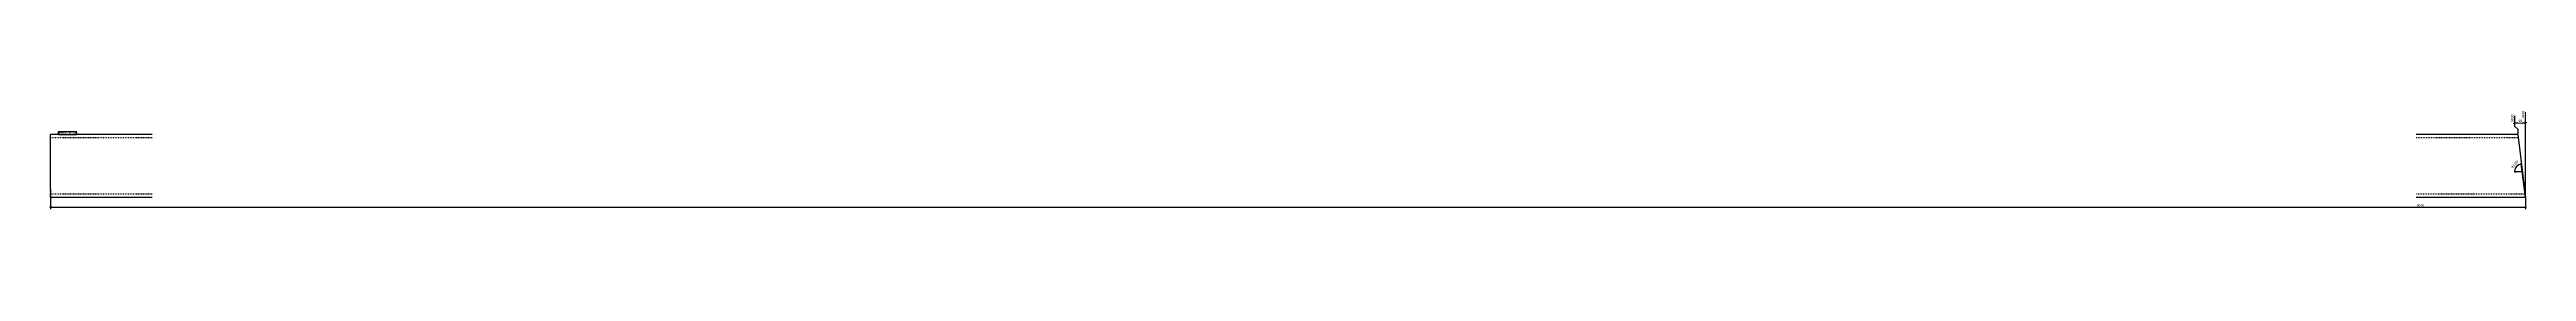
# Model space of a CAD drawing. Header units: millimetres. Extents: x 4 to 5857, y 4 to 236.
import ezdxf

# ---------------------------------------------------------------- set-up
doc = ezdxf.new("R2010")
doc.units = ezdxf.units.MM
doc.linetypes.add('DXK_LINE_DOT2', pattern=[3.9198, 1.9599, -1.9599])
for name, color, linetype in [('MÅLSÆTNING', 7, 'Continuous'), ('STÅL', 7, 'Continuous'), ('TEKST', 7, 'Continuous')]:
    doc.layers.add(name, color=color, linetype=linetype)
doc.styles.add('Arial Narrow', font='ARIALN.TTF', dxfattribs={"height": 0.2})

msp = doc.modelspace()

# ---------------------------------------------------------------- linework, layer by layer
at = {"layer": 'MÅLSÆTNING', "color": 7, "linetype": 'Continuous'}
for p, q in [((5854.7, 33.6), (5854.7, 234.7)), ((5826.5, 208.2), (5831, 210)), ((5828.8, 226.3), (5828.8, 201.6)), ((5828.8, 209.1), (5854.7, 209.1)), ((5828.8, 201.6), (5836.3, 194.1)), ((5836.3, 194.1), (5836.3, 183.6)), ((5856.9, 210), (5852.4, 208.2)), ((5828.1, 96.6), (5829.9, 92.1)), ((5829, 94.4), (5847, 94.4)), ((5842.7, 111.1), (5847, 113.4)), ((5854.5, 33.6), (5844.8, 112.2)), ((5844.8, 112.2), (5847, 94.4)), ((9, 10.2), (4.5, 8.4)), ((6.8, 30.6), (6.8, 4.5)), ((6.8, 9.3), (5854.7, 9.3)), ((5852.4, 8.4), (5856.9, 10.2)), ((5854.7, 30.6), (5854.7, 4.5))]:
    msp.add_line(p, q, dxfattribs=at)
msp.add_arc((5847, 94.4), 18, 97, 180, dxfattribs=at)
at = {"layer": 'STÅL', "color": 2, "linetype": 'Continuous'}
for p, q in [((246.8, 182.1), (6.8, 182.1)), ((6.8, 162.1), (6.8, 182.1)), ((5836.3, 182.1), (5596.3, 182.1)), ((5836.3, 182.1), (5854.7, 32.1)), ((6.8, 52.1), (6.8, 162.1)), ((6.8, 52.1), (6.8, 32.1)), ((246.8, 32.1), (6.8, 32.1)), ((5854.7, 32.1), (5596.3, 32.1))]:
    msp.add_line(p, q, dxfattribs=at)
at = {"layer": 'STÅL', "color": 7, "linetype": 'DXK_LINE_DOT2'}
for p, q in [((246.8, 174.1), (6.8, 174.1)), ((5837.2, 174.1), (5596.3, 174.1)), ((6.8, 41), (6.8, 52.1)), ((6.8, 40.1), (6.8, 41)), ((246.8, 40.1), (6.8, 40.1)), ((6.8, 33.6), (6.8, 40.1)), ((5853.7, 40.1), (5596.3, 40.1)), ((5853.7, 40.1), (5853.6, 41))]:
    msp.add_line(p, q, dxfattribs=at)

# ---------------------------------------------------------------- next in the draw order: wipeouts: each hides what was drawn before it
at = {"color": 0}
for points, layer in [([(5846.6, 210.2), (5846.6, 218.6), (5836.9, 218.6), (5836.9, 210.2)], 'MÅLSÆTNING'), ([(5839.2, 116), (5832.9, 121.6), (5818.3, 105.1), (5824.6, 99.5)], 'MÅLSÆTNING'), ([(5613.2, 10.4), (5613.2, 18.8), (5596.2, 18.8), (5596.2, 10.4)], 'MÅLSÆTNING'), ([(35.5, 183.1), (35.5, 188.4), (26.3, 188.4), (26.3, 183.1)], 'TEKST')]:
    msp.add_wipeout(points, dxfattribs=at).dxf.layer = layer

# ---------------------------------------------------------------- next in the draw order: texts
at = {"layer": 'MÅLSÆTNING', "color": 3, "style": 'Arial Narrow'}
msp.add_text('83.00°', height=5.73, rotation=48.50088, dxfattribs=at).set_placement((5824.5, 101.2))
msp.add_text('5848', height=5.73, dxfattribs=at).set_placement((5597.4, 11.6))

# ---------------------------------------------------------------- next in the draw order: wipeouts: each hides what was drawn before it
at = {"color": 0, "linetype": 'Continuous'}
msp.add_wipeout([(5853.5, 235.9), (5845.1, 235.9), (5845.1, 218.8), (5853.5, 218.8)], dxfattribs=at).dxf.layer = 'MÅLSÆTNING'
at = {"color": 0}
msp.add_wipeout([(35.5, 183.1), (35.5, 188.4), (26.3, 188.4), (26.3, 183.1)], dxfattribs=at).dxf.layer = 'TEKST'

# ---------------------------------------------------------------- next in the draw order: wipeouts: each hides what was drawn before it
at = {"color": 0, "linetype": 'Continuous'}
msp.add_wipeout([(5827.6, 227.5), (5819.2, 227.5), (5819.2, 210.4), (5827.6, 210.4)], dxfattribs=at).dxf.layer = 'MÅLSÆTNING'
at = {"color": 0}
msp.add_wipeout([(67.2, 183.1), (67.2, 186.9), (37.1, 186.9), (37.1, 183.1)], dxfattribs=at).dxf.layer = 'TEKST'

# ---------------------------------------------------------------- next in the draw order: texts
at = {"layer": 'MÅLSÆTNING', "color": 3, "linetype": 'Continuous', "style": 'Arial Narrow'}
for s, p in [('5848', (5852.3, 220)), ('5830', (5826.4, 211.6))]:
    msp.add_text(s, height=5.73, rotation=90.00021, dxfattribs=at).set_placement(p)
at = {"layer": 'MÅLSÆTNING', "color": 3, "style": 'Arial Narrow'}
msp.add_text('18', height=5.73, dxfattribs=at).set_placement((5838.1, 211.4))

# ---------------------------------------------------------------- next in the draw order: wipeouts: each hides what was drawn before it
at = {"color": 0}
msp.add_wipeout([(67.2, 183.1), (67.2, 186.9), (37.1, 186.9), (37.1, 183.1)], dxfattribs=at).dxf.layer = 'TEKST'

# ---------------------------------------------------------------- next in the draw order: linework, layer by layer
at = {"layer": 'TEKST', "color": 7, "linetype": 'Continuous'}
for p, q in [((25.4, 189.3), (68.1, 189.3)), ((25.4, 182.2), (25.4, 189.3)), ((25.4, 182.2), (68.1, 182.2)), ((68.1, 182.2), (68.1, 189.3))]:
    msp.add_line(p, q, dxfattribs=at)

# ---------------------------------------------------------------- next in the draw order: texts
at = {"layer": 'TEKST', "color": 3, "style": 'Arial Narrow'}
for s, height, p in [('s39', 5.01, (26.3, 183.1)), ('RHS150X150X8', 3.579, (37.1, 183.1))]:
    msp.add_text(s, height=height, dxfattribs=at).set_placement(p)

doc.saveas('drawing.dxf')
